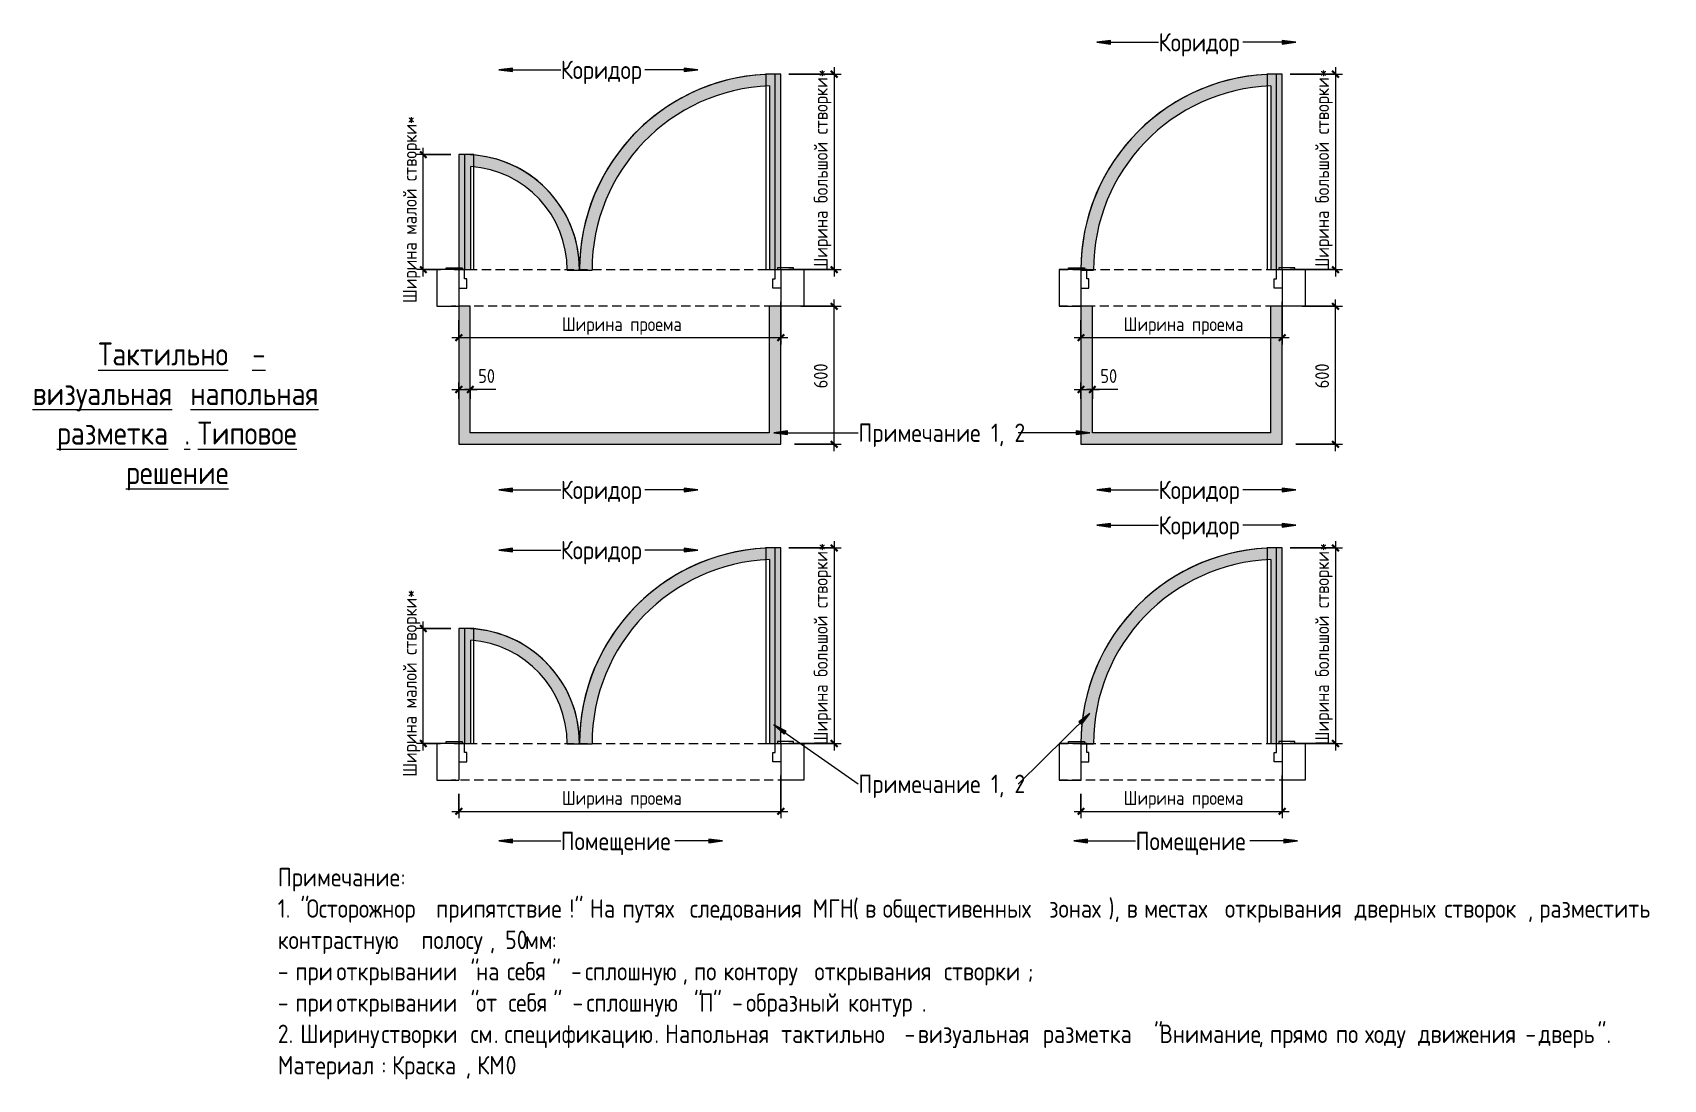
# Model space of a CAD drawing. Header units: millimetres. Extents: x -5368 to 196898, y -8553 to 29000.
# Drawn here: x 189807 to 196898, y 1056 to 5607 of the extents above; entities that cross this region are included whole.
import ezdxf

# ---------------------------------------------------------------- set-up
doc = ezdxf.new("R2010")
doc.units = ezdxf.units.MM
doc.linetypes.add('ADSK_Штрих_ш2 п1', pattern=[60, 40, -20])
for name, color, linetype, lineweight in [('A-ANNO-DIMS', 7, 'Continuous', 9), ('A-ANNO-DIMS-20', 7, 'Continuous', 9), ('A-DETL', 7, 'Continuous', 9), ('A-DETL-3', 7, 'ADSK_Штрих_ш2 п1', 9), ('G-ANNO-TEXT', 7, 'Continuous', 9)]:
    doc.layers.add(name, color=color, linetype=linetype, lineweight=lineweight)
doc.layers.add('A-DETL-GENF-9', color=7, linetype='Continuous', lineweight=9, true_color=0xf2dc97)
doc.styles.add('GOST Common_6', font='GOST_Common.ttf', dxfattribs={"width": 0.9, "height": 60})
doc.styles.add('GOST Common_7', font='GOST_Common.ttf', dxfattribs={"width": 0.9, "height": 80})
doc.styles.add('GOST Common_8', font='GOST_Common.ttf', dxfattribs={"width": 0.9, "height": 100})
doc.dimstyles.new('ADSK_Основной_3_0_окр_', dxfattribs={"dimscale": 304.8, "dimtxt": 60.3429, "dimasz": 0.092782, "dimexe": 0.098425, "dimexo": 0.19685, "dimgap": 0.032808, "dimtad": 1, "dimdec": 0, "dimrnd": 10, "dimdsep": 46, "dimtxsty": 'GOST Common_6', "dimblk1": 'OBLIQUE', "dimblk2": 'OBLIQUE', "dimsah": 1, "dimcen": 0.09, "dimdle": 0.098425, "dimazin": 0, "dimtfac": 1, "dimtdec": 4, "dimtix": 1, "dimtmove": 0, "dimatfit": 3, "dimfxl": 1, "dimtvp": 1, "dimtolj": 1, "dimtzin": 0, "dimlwd": 9, "dimlwe": 9, "dimarcsym": 2})
doc.dimstyles.new('ADSK_Основной_3_0_окр__1', dxfattribs={"dimscale": 304.8, "dimtxt": 60.3429, "dimasz": 0.092782, "dimexe": 0.098425, "dimexo": 0.19685, "dimgap": 0.032808, "dimtad": 1, "dimdec": 0, "dimrnd": 10, "dimdsep": 46, "dimtxsty": 'GOST Common_6', "dimblk1": 'OBLIQUE', "dimblk2": 'OBLIQUE', "dimsah": 1, "dimcen": 0.09, "dimdle": 0.098425, "dimazin": 0, "dimtfac": 1, "dimtdec": 4, "dimtix": 1, "dimtmove": 1, "dimatfit": 3, "dimfxl": 1, "dimtvp": 1, "dimtolj": 1, "dimtzin": 0, "dimlwd": 9, "dimlwe": 9, "dimarcsym": 2})

msp = doc.modelspace()

# ---------------------------------------------------------------- texts
at = {"layer": 'G-ANNO-TEXT', "attachment_point": 1}
for s, insert, char_height, width, style in [('Коридор', (194703, 5605.4), 80, 443.013, 'GOST Common_7'), ('Коридор', (192103, 5485.4), 80, 443.013, 'GOST Common_7'), ('\\LТактильно', (190092.7, 4259.9), 100, 744.607, 'GOST Common_8'), ('\\L - ', (190707.1, 4259.9), 100, 152.962, 'GOST Common_8'), ('\\Lвизуальная', (189807, 4087.9), 100, 793.671, 'GOST Common_8'), ('\\L\\fGOST Common|b0|i0|c204|p34|;\\W.9;\\L ', (190461.8, 4087.9), 100, 37.519, 'GOST Common_8'), ('\\Lнапольная', (190492.8, 4087.9), 100, 721.519, 'GOST Common_8'), ('\\L\\fGOST Common|b0|i0|c204|p34|;\\W.9;\\L ', (191088.1, 4087.9), 100, 37.519, 'GOST Common_8'), ('\\Lразметка', (189913, 3916), 100, 671.012, 'GOST Common_8'), ('\\LТиповое', (190524.9, 3916), 100, 555.569, 'GOST Common_8'), ('\\L\\fGOST Common|b0|i0|c204|p34|;\\W.9;\\L ', (190983.3, 3916), 100, 37.519, 'GOST Common_8'), ('Примечание', (193397.2, 3907.5), 80, 646.481, 'GOST Common_7'), (' 1, 2', (193930.6, 3907.5), 80, 196.253, 'GOST Common_7'), ('\\L. ', (190466.6, 3916), 100, 70.709, 'GOST Common_8'), ('\\Lрешение', (190213, 3744), 100, 568.557, 'GOST Common_8'), ('Коридор', (192103, 3659.1), 80, 443.013, 'GOST Common_7'), ('Коридор', (194703, 3659.1), 80, 443.013, 'GOST Common_7'), ('Коридор', (194703, 3505.1), 80, 443.013, 'GOST Common_7'), ('Коридор', (192103, 3397.1), 80, 443.013, 'GOST Common_7'), ('Примечание', (193397.2, 2380.8), 80, 646.481, 'GOST Common_7'), (' 1, 2', (193930.6, 2380.8), 80, 196.253, 'GOST Common_7'), ('Помещение', (192103, 2132.4), 80, 601.747, 'GOST Common_7'), ('Помещение', (194603, 2132.4), 80, 601.747, 'GOST Common_7'), ('Примечание', (190873.1, 1975.2), 80, 646.481, 'GOST Common_7'), ('\\fGOST Common|b0|i0|c204|p34|;\\W.9;:', (191406.5, 1975.2), 80, 25.975, 'GOST Common_7'), ('1. "', (190873.1, 1838.9), 80, 151.519, 'GOST Common_7'), ('!" ', (192141.1, 1838.9), 80, 108.228, 'GOST Common_7'), (' (', (193373.4, 1838.9), 80, 64.937, 'GOST Common_7'), ('), ', (194485.5, 1838.9), 80, 95.24, 'GOST Common_7'), ('Осторожнор', (190998.1, 1838.9), 80, 652.253, 'GOST Common_7'), ('\\fGOST Common|b0|i0|c204|p34|;\\W.9; ', (191536.3, 1838.9), 80, 30.304, 'GOST Common_7'), ('припятствие', (191561.3, 1838.9), 80, 702.759, 'GOST Common_7'), ('На', (192230.4, 1838.9), 80, 141.418, 'GOST Common_7'), ('\\fGOST Common|b0|i0|c204|p34|;\\W.9; ', (192347.1, 1838.9), 80, 30.304, 'GOST Common_7'), ('путях', (192372.1, 1838.9), 80, 324.683, 'GOST Common_7'), ('\\fGOST Common|b0|i0|c204|p34|;\\W.9; ', (192640, 1838.9), 80, 30.304, 'GOST Common_7'), ('следования', (192665, 1838.9), 80, 616.177, 'GOST Common_7'), ('\\fGOST Common|b0|i0|c204|p34|;\\W.9; ', (193173.4, 1838.9), 80, 30.304, 'GOST Common_7'), ('МГН', (193198.4, 1838.9), 80, 212.127, 'GOST Common_7'), ('\\fGOST Common|b0|i0|c204|p34|;\\W.9;в', (193427, 1838.9), 80, 62.051, 'GOST Common_7'), ('\\fGOST Common|b0|i0|c204|p34|;\\W.9; ', (193478.2, 1838.9), 80, 30.304, 'GOST Common_7'), ('общестивенных', (193503.2, 1838.9), 80, 847.063, 'GOST Common_7'), ('\\fGOST Common|b0|i0|c204|p34|;\\W.9; ', (194202.1, 1838.9), 80, 30.304, 'GOST Common_7'), ('зонах', (194227.1, 1838.9), 80, 313.139, 'GOST Common_7'), ('\\fGOST Common|b0|i0|c204|p34|;\\W.9;в', (194564.1, 1838.9), 80, 62.051, 'GOST Common_7'), ('\\fGOST Common|b0|i0|c204|p34|;\\W.9; ', (194615.3, 1838.9), 80, 30.304, 'GOST Common_7'), ('местах', (194640.3, 1838.9), 80, 395.392, 'GOST Common_7'), ('\\fGOST Common|b0|i0|c204|p34|;\\W.9; ', (194966.5, 1838.9), 80, 30.304, 'GOST Common_7'), ('открывания', (194991.5, 1838.9), 80, 652.253, 'GOST Common_7'), ('\\fGOST Common|b0|i0|c204|p34|;\\W.9; ', (195529.7, 1838.9), 80, 30.304, 'GOST Common_7'), ('дверных', (195554.7, 1838.9), 80, 443.013, 'GOST Common_7'), ('\\fGOST Common|b0|i0|c204|p34|;\\W.9; ', (195920.2, 1838.9), 80, 30.304, 'GOST Common_7'), ('створок', (195945.2, 1838.9), 80, 440.126, 'GOST Common_7'), ('разместить', (196358.3, 1838.9), 80, 653.696, 'GOST Common_7'), ('\\fGOST Common|b0|i0|c204|p34|;\\W.9; ', (196897.7, 1838.9), 80, 30.304, 'GOST Common_7'), ('\\fGOST Common|b0|i0|c204|p34|;\\W.9; ', (191472, 1702.6), 80, 30.304, 'GOST Common_7'), (', 50', (191794.7, 1702.6), 80, 184.709, 'GOST Common_7'), (', ', (196308.3, 1838.9), 80, 60.608, 'GOST Common_7'), ('контрастную', (190873.1, 1702.6), 80, 725.848, 'GOST Common_7'), ('полосу', (191497, 1702.6), 80, 360.759, 'GOST Common_7'), ('мм', (191947.1, 1702.6), 80, 141.418, 'GOST Common_7'), ('\\fGOST Common|b0|i0|c204|p34|;\\W.9;:', (192063.8, 1702.6), 80, 25.975, 'GOST Common_7'), ('\\fGOST Common|b0|i0|c204|p34|;\\W.9; ', (191102.9, 1566.4), 80, 30.304, 'GOST Common_7'), (' "', (191667.3, 1566.4), 80, 82.253, 'GOST Common_7'), ('\\fGOST Common|b0|i0|c204|p34|;\\W.9; ', (191844.7, 1566.4), 80, 30.304, 'GOST Common_7'), ('себя', (191869.7, 1566.4), 80, 236.658, 'GOST Common_7'), ('" - ', (192064.9, 1566.4), 80, 174.608, 'GOST Common_7'), ('\\fGOST Common|b0|i0|c204|p34|;\\W.9; ', (192785.3, 1566.4), 80, 30.304, 'GOST Common_7'), ('\\fGOST Common|b0|i0|c204|p34|;\\W.9; ', (193181.7, 1566.4), 80, 30.304, 'GOST Common_7'), ('\\fGOST Common|b0|i0|c204|p34|;\\W.9; ', (193744.9, 1566.4), 80, 30.304, 'GOST Common_7'), ('- ', (190873.1, 1566.4), 80, 92.354, 'GOST Common_7'), ('при', (190949.3, 1566.4), 80, 186.152, 'GOST Common_7'), ('открывании', (191127.9, 1566.4), 80, 653.696, 'GOST Common_7'), ('на', (191735.1, 1566.4), 80, 132.759, 'GOST Common_7'), ('сплошную', (192209, 1566.4), 80, 513.721, 'GOST Common_7'), (', ', (192632.9, 1566.4), 80, 60.608, 'GOST Common_7'), ('по', (192682.9, 1566.4), 80, 124.101, 'GOST Common_7'), ('контору', (192810.3, 1566.4), 80, 450.228, 'GOST Common_7'), ('открывания', (193206.8, 1566.4), 80, 652.253, 'GOST Common_7'), ('створки', (193769.9, 1566.4), 80, 440.126, 'GOST Common_7'), ('\\fGOST Common|b0|i0|c204|p34|;\\W.9;;', (194133.1, 1566.4), 80, 30.304, 'GOST Common_7'), ('\\fGOST Common|b0|i0|c204|p34|;\\W.9; ', (191102.9, 1430.1), 80, 30.304, 'GOST Common_7'), (' "', (191667.3, 1430.1), 80, 82.253, 'GOST Common_7'), ('\\fGOST Common|b0|i0|c204|p34|;\\W.9; ', (191850.6, 1430.1), 80, 30.304, 'GOST Common_7'), ('себя', (191875.6, 1430.1), 80, 236.658, 'GOST Common_7'), ('" - ', (192070.9, 1430.1), 80, 174.608, 'GOST Common_7'), (' "', (192638.8, 1430.1), 80, 82.253, 'GOST Common_7'), ('\\fGOST Common|b0|i0|c204|p34|;\\W.9;П', (192706.7, 1430.1), 80, 70.709, 'GOST Common_7'), ('" - ', (192765, 1430.1), 80, 174.608, 'GOST Common_7'), ('образный', (192909.1, 1430.1), 80, 507.949, 'GOST Common_7'), ('\\fGOST Common|b0|i0|c204|p34|;\\W.9; ', (193328.2, 1430.1), 80, 30.304, 'GOST Common_7'), ('- ', (190873.1, 1430.1), 80, 92.354, 'GOST Common_7'), ('при', (190949.3, 1430.1), 80, 186.152, 'GOST Common_7'), ('открывании', (191127.9, 1430.1), 80, 653.696, 'GOST Common_7'), ('от', (191735.1, 1430.1), 80, 139.975, 'GOST Common_7'), ('сплошную', (192215, 1430.1), 80, 513.721, 'GOST Common_7'), ('контур', (193353.2, 1430.1), 80, 388.177, 'GOST Common_7'), ('\\fGOST Common|b0|i0|c204|p34|;\\W.9;.', (193673.5, 1430.1), 80, 25.975, 'GOST Common_7'), ('2. ', (190873.1, 1293.9), 80, 118.329, 'GOST Common_7'), ('Ширину', (190970.8, 1293.9), 80, 396.835, 'GOST Common_7'), ('\\fGOST Common|b0|i0|c204|p34|;\\W.9; ', (191298.2, 1293.9), 80, 30.304, 'GOST Common_7'), ('\\fGOST Common|b0|i0|c204|p34|;\\W.9; ', (191686.3, 1293.9), 80, 30.304, 'GOST Common_7'), ('спецификацию', (191859, 1293.9), 80, 789.342, 'GOST Common_7'), ('Напольная', (192556.7, 1293.9), 80, 581.544, 'GOST Common_7'), ('\\fGOST Common|b0|i0|c204|p34|;\\W.9; ', (193036.5, 1293.9), 80, 30.304, 'GOST Common_7'), ('визуальная', (193655.6, 1293.9), 80, 629.164, 'GOST Common_7'), ('\\fGOST Common|b0|i0|c204|p34|;\\W.9; ', (194174.7, 1293.9), 80, 30.304, 'GOST Common_7'), ('разметка', (194199.7, 1293.9), 80, 532.481, 'GOST Common_7'), (' "', (194639.1, 1293.9), 80, 82.253, 'GOST Common_7'), ('Внимание', (194706.9, 1293.9), 80, 520.937, 'GOST Common_7'), ('\\fGOST Common|b0|i0|c204|p34|;\\W.9; ', (195448.7, 1293.9), 80, 30.304, 'GOST Common_7'), ('\\fGOST Common|b0|i0|c204|p34|;\\W.9; ', (195576.1, 1293.9), 80, 30.304, 'GOST Common_7'), ('\\fGOST Common|b0|i0|c204|p34|;\\W.9; ', (195805.9, 1293.9), 80, 30.304, 'GOST Common_7'), ('". ', (196610.7, 1293.9), 80, 108.228, 'GOST Common_7'), ('створки', (191323.2, 1293.9), 80, 440.126, 'GOST Common_7'), ('см', (191711.3, 1293.9), 80, 122.658, 'GOST Common_7'), ('. ', (191812.5, 1293.9), 80, 56.278, 'GOST Common_7'), ('. ', (192510.2, 1293.9), 80, 56.278, 'GOST Common_7'), ('тактильно', (193061.5, 1293.9), 80, 597.418, 'GOST Common_7'), (' - ', (193554.4, 1293.9), 80, 122.658, 'GOST Common_7'), (', ', (195136.8, 1293.9), 80, 60.608, 'GOST Common_7'), ('прямо', (195186.8, 1293.9), 80, 317.468, 'GOST Common_7'), ('по', (195473.7, 1293.9), 80, 124.101, 'GOST Common_7'), ('ходу', (195601.1, 1293.9), 80, 248.202, 'GOST Common_7'), ('движения', (195830.9, 1293.9), 80, 512.278, 'GOST Common_7'), (' - ', (196253.6, 1293.9), 80, 122.658, 'GOST Common_7'), ('дверь', (196354.8, 1293.9), 80, 310.253, 'GOST Common_7'), ('Материал', (190873.1, 1157.6), 80, 545.468, 'GOST Common_7'), ('Краска', (191369.6, 1157.6), 80, 388.177, 'GOST Common_7'), ('КМ', (191739.9, 1157.6), 80, 150.076, 'GOST Common_7'), ('\\fGOST Common|b0|i0|c204|p34|;\\W.9;0', (191863.7, 1157.6), 80, 62.051, 'GOST Common_7'), (': ', (191323.2, 1157.6), 80, 56.278, 'GOST Common_7'), (', ', (191689.9, 1157.6), 80, 60.608, 'GOST Common_7')]:
    msp.add_mtext(s, dxfattribs=dict(at, insert=insert, char_height=char_height, width=width, style=style))

# ---------------------------------------------------------------- blocks, each defined once
blk = doc.blocks.new('DIMBLOCK54-_Тактильно визуальная напольная разметка')
at = {"layer": 'A-ANNO-DIMS-20'}
for p, q in [((191505.6, 4546.6), (191505.6, 5106.6)), ((191625.1, 5076.6), (191475.6, 5076.6)), ((191505.6, 5076.6), (191625.1, 5076.6)), ((191580.2, 4576.6), (191475.6, 4576.6)), ((191505.6, 4576.6), (191580.2, 4576.6))]:
    blk.add_line(p, q, dxfattribs=at)
at = {"layer": 'A-ANNO-DIMS-20', "lineweight": 30}
for p, q in [((191505.6, 5076.6), (191491.5, 5090.7)), ((191505.6, 5076.6), (191519.8, 5062.4)), ((191505.6, 4576.6), (191491.5, 4590.7)), ((191505.6, 4576.6), (191519.8, 4562.4))]:
    blk.add_line(p, q, dxfattribs=at)
at = {"layer": 'A-ANNO-DIMS-20', "color": 0, "insert": (191417.2, 4431.8), "char_height": 60, "width": 947.486, "attachment_point": 1, "rotation": 90, "line_spacing_factor": 1.022761, "style": 'GOST Common_6'}
blk.add_mtext('Ширина малой створки*', dxfattribs=at)
blk = doc.blocks.new('_Oblique')
at = {"color": 0, "linetype": 'ByBlock', "lineweight": -2}
blk.add_line((-0.5, -0.5), (0.5, 0.5), dxfattribs=at)
blk = doc.blocks.new('DIMBLOCK55-_Тактильно визуальная напольная разметка')
at = {"layer": 'A-ANNO-DIMS-20'}
for p, q in [((193095.1, 5426.6), (193322.2, 5426.6)), ((193292.2, 5426.6), (193095.1, 5426.6)), ((193292.2, 5456.6), (193292.2, 4546.6)), ((193095.1, 4576.6), (193322.2, 4576.6)), ((193292.2, 4576.6), (193095.1, 4576.6))]:
    blk.add_line(p, q, dxfattribs=at)
at = {"layer": 'A-ANNO-DIMS-20', "lineweight": 30}
for p, q in [((193292.2, 5426.6), (193278.1, 5440.7)), ((193292.2, 5426.6), (193306.4, 5412.5)), ((193292.2, 4576.6), (193278.1, 4590.7)), ((193292.2, 4576.6), (193306.4, 4562.4))]:
    blk.add_line(p, q, dxfattribs=at)
at = {"layer": 'A-ANNO-DIMS-20', "color": 0, "insert": (193203.8, 4569), "char_height": 60, "width": 1038.307, "attachment_point": 1, "rotation": 90, "line_spacing_factor": 1.022761, "style": 'GOST Common_6'}
blk.add_mtext('Ширина большой створки*', dxfattribs=at)
blk = doc.blocks.new('DIMBLOCK56-_Тактильно визуальная напольная разметка')
at = {"layer": 'A-ANNO-DIMS-20'}
for p, q in [((193060.1, 4436.6), (193060.1, 4251.1)), ((193060.1, 4281.1), (193060.1, 4436.6)), ((191660.1, 4357.5), (191660.1, 4251.1)), ((191660.1, 4281.1), (191660.1, 4357.5)), ((191630.1, 4281.1), (193090.1, 4281.1))]:
    blk.add_line(p, q, dxfattribs=at)
at = {"layer": 'A-ANNO-DIMS-20', "lineweight": 30}
for p, q in [((191660.1, 4281.1), (191646, 4267)), ((191660.1, 4281.1), (191674.2, 4295.3)), ((193060.1, 4281.1), (193046, 4267)), ((193060.1, 4281.1), (193074.2, 4295.3))]:
    blk.add_line(p, q, dxfattribs=at)
at = {"layer": 'A-ANNO-DIMS-20', "color": 0, "insert": (192108.5, 4369.5), "char_height": 60, "width": 603.838, "attachment_point": 1, "line_spacing_factor": 1.022761, "style": 'GOST Common_6'}
blk.add_mtext('Ширина проема', dxfattribs=at)
blk = doc.blocks.new('DIMBLOCK57-_Тактильно визуальная напольная разметка')
at = {"layer": 'A-ANNO-DIMS-20'}
for p, q in [((191630.1, 4055.7), (191740.1, 4055.7)), ((191660.1, 4015.6), (191660.1, 4085.7)), ((191660.1, 4055.7), (191660.1, 4015.6)), ((191734.7, 4055.7), (191685.1, 4055.7)), ((191710.1, 4015.6), (191710.1, 4085.7)), ((191710.1, 4055.7), (191710.1, 4015.6)), ((191820.4, 4055.7), (191734.7, 4055.7))]:
    blk.add_line(p, q, dxfattribs=at)
at = {"layer": 'A-ANNO-DIMS-20', "lineweight": 30}
for p, q in [((191660.1, 4055.7), (191646, 4041.5)), ((191660.1, 4055.7), (191674.2, 4069.8)), ((191710.1, 4055.7), (191696, 4041.5)), ((191710.1, 4055.7), (191724.2, 4069.8))]:
    blk.add_line(p, q, dxfattribs=at)
at = {"layer": 'A-ANNO-DIMS-20', "color": 0, "insert": (191744.7, 4144.1), "char_height": 60, "width": 90.821, "attachment_point": 1, "line_spacing_factor": 1.022761, "style": 'GOST Common_6'}
blk.add_mtext('50', dxfattribs=at)
blk = doc.blocks.new('DIMBLOCK58-_Тактильно визуальная напольная разметка')
at = {"layer": 'A-ANNO-DIMS-20'}
for p, q in [((193147.1, 4417.5), (193322.2, 4417.5)), ((193292.2, 4417.5), (193147.1, 4417.5)), ((193292.2, 3787.5), (193292.2, 4447.5)), ((193120.1, 3817.5), (193322.2, 3817.5)), ((193292.2, 3817.5), (193120.1, 3817.5))]:
    blk.add_line(p, q, dxfattribs=at)
at = {"layer": 'A-ANNO-DIMS-20', "lineweight": 30}
for p, q in [((193292.2, 4417.5), (193278.1, 4431.6)), ((193292.2, 4417.5), (193306.4, 4403.3)), ((193292.2, 3817.5), (193278.1, 3831.6)), ((193292.2, 3817.5), (193306.4, 3803.3))]:
    blk.add_line(p, q, dxfattribs=at)
at = {"layer": 'A-ANNO-DIMS-20', "color": 0, "insert": (193203.8, 4060.7), "char_height": 60, "width": 136.232, "attachment_point": 1, "rotation": 90, "line_spacing_factor": 1.022761, "style": 'GOST Common_6'}
blk.add_mtext('600', dxfattribs=at)
blk = doc.blocks.new('DIMBLOCK59-_Тактильно визуальная напольная разметка')
at = {"layer": 'A-ANNO-DIMS-20'}
for p, q in [((195275.1, 5426.6), (195502.2, 5426.6)), ((195472.2, 5426.6), (195275.1, 5426.6)), ((195472.2, 5456.6), (195472.2, 4546.6)), ((195275.1, 4576.6), (195502.2, 4576.6)), ((195472.2, 4576.6), (195275.1, 4576.6))]:
    blk.add_line(p, q, dxfattribs=at)
at = {"layer": 'A-ANNO-DIMS-20', "lineweight": 30}
for p, q in [((195472.2, 5426.6), (195458.1, 5440.7)), ((195472.2, 5426.6), (195486.4, 5412.5)), ((195472.2, 4576.6), (195458.1, 4590.7)), ((195472.2, 4576.6), (195486.4, 4562.4))]:
    blk.add_line(p, q, dxfattribs=at)
at = {"layer": 'A-ANNO-DIMS-20', "color": 0, "insert": (195383.8, 4569), "char_height": 60, "width": 1038.307, "attachment_point": 1, "rotation": 90, "line_spacing_factor": 1.022761, "style": 'GOST Common_6'}
blk.add_mtext('Ширина большой створки*', dxfattribs=at)
blk = doc.blocks.new('DIMBLOCK60-_Тактильно визуальная напольная разметка')
at = {"layer": 'A-ANNO-DIMS-20'}
for p, q in [((195240.1, 4436.6), (195240.1, 4251.1)), ((195240.1, 4281.1), (195240.1, 4436.6)), ((194365.1, 4357.5), (194365.1, 4251.1)), ((194365.1, 4281.1), (194365.1, 4357.5)), ((194335.1, 4281.1), (195270.1, 4281.1))]:
    blk.add_line(p, q, dxfattribs=at)
at = {"layer": 'A-ANNO-DIMS-20', "lineweight": 30}
for p, q in [((194365.1, 4281.1), (194351, 4267)), ((194365.1, 4281.1), (194379.2, 4295.3)), ((195240.1, 4281.1), (195226, 4267)), ((195240.1, 4281.1), (195254.2, 4295.3))]:
    blk.add_line(p, q, dxfattribs=at)
at = {"layer": 'A-ANNO-DIMS-20', "color": 0, "insert": (194551, 4369.5), "char_height": 60, "width": 603.838, "attachment_point": 1, "line_spacing_factor": 1.022761, "style": 'GOST Common_6'}
blk.add_mtext('Ширина проема', dxfattribs=at)
blk = doc.blocks.new('DIMBLOCK61-_Тактильно визуальная напольная разметка')
at = {"layer": 'A-ANNO-DIMS-20'}
for p, q in [((194335.1, 4055.7), (194445.1, 4055.7)), ((194365.1, 4015.6), (194365.1, 4085.7)), ((194365.1, 4055.7), (194365.1, 4015.6)), ((194439.7, 4055.7), (194390.1, 4055.7)), ((194415.1, 4015.6), (194415.1, 4085.7)), ((194415.1, 4055.7), (194415.1, 4015.6)), ((194525.4, 4055.7), (194439.7, 4055.7))]:
    blk.add_line(p, q, dxfattribs=at)
at = {"layer": 'A-ANNO-DIMS-20', "lineweight": 30}
for p, q in [((194365.1, 4055.7), (194351, 4041.5)), ((194365.1, 4055.7), (194379.2, 4069.8)), ((194415.1, 4055.7), (194401, 4041.5)), ((194415.1, 4055.7), (194429.2, 4069.8))]:
    blk.add_line(p, q, dxfattribs=at)
at = {"layer": 'A-ANNO-DIMS-20', "color": 0, "insert": (194449.7, 4144.1), "char_height": 60, "width": 90.821, "attachment_point": 1, "line_spacing_factor": 1.022761, "style": 'GOST Common_6'}
blk.add_mtext('50', dxfattribs=at)
blk = doc.blocks.new('DIMBLOCK62-_Тактильно визуальная напольная разметка')
at = {"layer": 'A-ANNO-DIMS-20'}
for p, q in [((195327.1, 4417.5), (195502.2, 4417.5)), ((195472.2, 4417.5), (195327.1, 4417.5)), ((195472.2, 3787.5), (195472.2, 4447.5)), ((195300.1, 3817.5), (195502.2, 3817.5)), ((195472.2, 3817.5), (195300.1, 3817.5))]:
    blk.add_line(p, q, dxfattribs=at)
at = {"layer": 'A-ANNO-DIMS-20', "lineweight": 30}
for p, q in [((195472.2, 4417.5), (195458.1, 4431.6)), ((195472.2, 4417.5), (195486.4, 4403.3)), ((195472.2, 3817.5), (195458.1, 3831.6)), ((195472.2, 3817.5), (195486.4, 3803.3))]:
    blk.add_line(p, q, dxfattribs=at)
at = {"layer": 'A-ANNO-DIMS-20', "color": 0, "insert": (195383.8, 4060.7), "char_height": 60, "width": 136.232, "attachment_point": 1, "rotation": 90, "line_spacing_factor": 1.022761, "style": 'GOST Common_6'}
blk.add_mtext('600', dxfattribs=at)
blk = doc.blocks.new('DIMBLOCK63-_Тактильно визуальная напольная разметка')
at = {"layer": 'A-ANNO-DIMS-20'}
for p, q in [((191625.1, 3016.6), (191475.6, 3016.6)), ((191505.6, 2486.6), (191505.6, 3046.6)), ((191505.6, 3016.6), (191625.1, 3016.6)), ((191580.2, 2516.6), (191475.6, 2516.6)), ((191505.6, 2516.6), (191580.2, 2516.6))]:
    blk.add_line(p, q, dxfattribs=at)
at = {"layer": 'A-ANNO-DIMS-20', "lineweight": 30}
for p, q in [((191505.6, 3016.6), (191491.5, 3030.7)), ((191505.6, 3016.6), (191519.8, 3002.4)), ((191505.6, 2516.6), (191491.5, 2530.7)), ((191505.6, 2516.6), (191519.8, 2502.4))]:
    blk.add_line(p, q, dxfattribs=at)
at = {"layer": 'A-ANNO-DIMS-20', "color": 0, "insert": (191417.2, 2371.8), "char_height": 60, "width": 947.486, "attachment_point": 1, "rotation": 90, "line_spacing_factor": 1.022761, "style": 'GOST Common_6'}
blk.add_mtext('Ширина малой створки*', dxfattribs=at)
blk = doc.blocks.new('DIMBLOCK64-_Тактильно визуальная напольная разметка')
at = {"layer": 'A-ANNO-DIMS-20'}
for p, q in [((193095.1, 3366.6), (193322.2, 3366.6)), ((193292.2, 3366.6), (193095.1, 3366.6)), ((193292.2, 3396.6), (193292.2, 2486.6)), ((193095.1, 2516.6), (193322.2, 2516.6)), ((193292.2, 2516.6), (193095.1, 2516.6))]:
    blk.add_line(p, q, dxfattribs=at)
at = {"layer": 'A-ANNO-DIMS-20', "lineweight": 30}
for p, q in [((193292.2, 3366.6), (193278.1, 3380.7)), ((193292.2, 3366.6), (193306.4, 3352.5)), ((193292.2, 2516.6), (193278.1, 2530.7)), ((193292.2, 2516.6), (193306.4, 2502.4))]:
    blk.add_line(p, q, dxfattribs=at)
at = {"layer": 'A-ANNO-DIMS-20', "color": 0, "insert": (193203.8, 2509), "char_height": 60, "width": 1038.307, "attachment_point": 1, "rotation": 90, "line_spacing_factor": 1.022761, "style": 'GOST Common_6'}
blk.add_mtext('Ширина большой створки*', dxfattribs=at)
blk = doc.blocks.new('DIMBLOCK65-_Тактильно визуальная напольная разметка')
at = {"layer": 'A-ANNO-DIMS-20'}
for p, q in [((193060.1, 2376.6), (193060.1, 2191.1)), ((193060.1, 2221.1), (193060.1, 2376.6)), ((191660.1, 2297.5), (191660.1, 2191.1)), ((191660.1, 2221.1), (191660.1, 2297.5)), ((191630.1, 2221.1), (193090.1, 2221.1))]:
    blk.add_line(p, q, dxfattribs=at)
at = {"layer": 'A-ANNO-DIMS-20', "lineweight": 30}
for p, q in [((191660.1, 2221.1), (191646, 2207)), ((191660.1, 2221.1), (191674.2, 2235.3)), ((193060.1, 2221.1), (193046, 2207)), ((193060.1, 2221.1), (193074.2, 2235.3))]:
    blk.add_line(p, q, dxfattribs=at)
at = {"layer": 'A-ANNO-DIMS-20', "color": 0, "insert": (192108.5, 2309.5), "char_height": 60, "width": 603.838, "attachment_point": 1, "line_spacing_factor": 1.022761, "style": 'GOST Common_6'}
blk.add_mtext('Ширина проема', dxfattribs=at)
blk = doc.blocks.new('DIMBLOCK66-_Тактильно визуальная напольная разметка')
at = {"layer": 'A-ANNO-DIMS-20'}
for p, q in [((195275.1, 3366.6), (195502.2, 3366.6)), ((195472.2, 3366.6), (195275.1, 3366.6)), ((195472.2, 3396.6), (195472.2, 2486.6)), ((195275.1, 2516.6), (195502.2, 2516.6)), ((195472.2, 2516.6), (195275.1, 2516.6))]:
    blk.add_line(p, q, dxfattribs=at)
at = {"layer": 'A-ANNO-DIMS-20', "lineweight": 30}
for p, q in [((195472.2, 3366.6), (195458.1, 3380.7)), ((195472.2, 3366.6), (195486.4, 3352.5)), ((195472.2, 2516.6), (195458.1, 2530.7)), ((195472.2, 2516.6), (195486.4, 2502.4))]:
    blk.add_line(p, q, dxfattribs=at)
at = {"layer": 'A-ANNO-DIMS-20', "color": 0, "insert": (195383.8, 2509), "char_height": 60, "width": 1038.307, "attachment_point": 1, "rotation": 90, "line_spacing_factor": 1.022761, "style": 'GOST Common_6'}
blk.add_mtext('Ширина большой створки*', dxfattribs=at)
blk = doc.blocks.new('DIMBLOCK67-_Тактильно визуальная напольная разметка')
at = {"layer": 'A-ANNO-DIMS-20'}
for p, q in [((195240.1, 2376.6), (195240.1, 2191.1)), ((195240.1, 2221.1), (195240.1, 2376.6)), ((194365.1, 2297.5), (194365.1, 2191.1)), ((194365.1, 2221.1), (194365.1, 2297.5)), ((194335.1, 2221.1), (195270.1, 2221.1))]:
    blk.add_line(p, q, dxfattribs=at)
at = {"layer": 'A-ANNO-DIMS-20', "lineweight": 30}
for p, q in [((194365.1, 2221.1), (194351, 2207)), ((194365.1, 2221.1), (194379.2, 2235.3)), ((195240.1, 2221.1), (195226, 2207)), ((195240.1, 2221.1), (195254.2, 2235.3))]:
    blk.add_line(p, q, dxfattribs=at)
at = {"layer": 'A-ANNO-DIMS-20', "color": 0, "insert": (194551, 2309.5), "char_height": 60, "width": 603.838, "attachment_point": 1, "line_spacing_factor": 1.022761, "style": 'GOST Common_6'}
blk.add_mtext('Ширина проема', dxfattribs=at)

# ---------------------------------------------------------------- dimensions: what is measured, and where the dimension line sits
at = {"layer": 'A-ANNO-DIMS'}
for base, p1, p2, text, override, picture, middle in [((193292.2, 4576.6), (193035.1, 5426.6), (193035.1, 4576.6), 'Ширина большой створки*', {"dimpost": '<>', "dimfxl": 850.009113}, 'DIMBLOCK55-_Тактильно визуальная напольная разметка', (193243.2, 5001.6)), ((195472.2, 4576.6), (195215.1, 5426.6), (195215.1, 4576.6), 'Ширина большой створки*', {"dimpost": '<>', "dimfxl": 850.009113}, 'DIMBLOCK59-_Тактильно визуальная напольная разметка', (195423.2, 5001.6)), ((191505.6, 5076.6), (191640.2, 4576.6), (191685.1, 5076.6), 'Ширина малой створки*', {"dimpost": '<>', "dimfxl": 502.008293}, 'DIMBLOCK54-_Тактильно визуальная напольная разметка', (191456.6, 4826.6)), ((193292.2, 2516.6), (193035.1, 3366.6), (193035.1, 2516.6), 'Ширина большой створки*', {"dimpost": '<>', "dimfxl": 850.009113}, 'DIMBLOCK64-_Тактильно визуальная напольная разметка', (193243.2, 2941.6)), ((195472.2, 2516.6), (195215.1, 3366.6), (195215.1, 2516.6), 'Ширина большой створки*', {"dimpost": '<>', "dimfxl": 850.009113}, 'DIMBLOCK66-_Тактильно визуальная напольная разметка', (195423.2, 2941.6)), ((191505.6, 3016.6), (191640.2, 2516.6), (191685.1, 3016.6), 'Ширина малой створки*', {"dimpost": '<>', "dimfxl": 502.008293}, 'DIMBLOCK63-_Тактильно визуальная напольная разметка', (191456.6, 2766.6))]:
    dim = msp.add_linear_dim(base=base, p1=p1, p2=p2, angle=90, text=text, dimstyle='ADSK_Основной_3_0_окр_', override=override, dxfattribs=at)
    dim.commit()
    dim.dimension.update_dxf_attribs({"geometry": picture, "text_midpoint": middle})
for base, p1, p2, override, picture, middle in [((193060.1, 4281.1), (191660.1, 4417.5), (193060.1, 4496.6), {"dimpost": '<>', "dimfxl": 1402.232988}, 'DIMBLOCK56-_Тактильно визуальная напольная разметка', (192360.1, 4330.1)), ((195240.1, 4281.1), (194365.1, 4417.5), (195240.1, 4496.6), {"dimpost": '<>', "dimfxl": 878.568354}, 'DIMBLOCK60-_Тактильно визуальная напольная разметка', (194802.6, 4330.1)), ((193060.1, 2221.1), (191660.1, 2357.5), (193060.1, 2436.6), {"dimpost": '<>', "dimfxl": 1402.232988}, 'DIMBLOCK65-_Тактильно визуальная напольная разметка', (192360.1, 2270.1)), ((195240.1, 2221.1), (194365.1, 2357.5), (195240.1, 2436.6), {"dimpost": '<>', "dimfxl": 878.568354}, 'DIMBLOCK67-_Тактильно визуальная напольная разметка', (194802.6, 2270.1))]:
    dim = msp.add_linear_dim(base=base, p1=p1, p2=p2, text='Ширина проема', dimstyle='ADSK_Основной_3_0_окр_', override=override, dxfattribs=at)
    dim.commit()
    dim.dimension.update_dxf_attribs({"geometry": picture, "text_midpoint": middle})
for base, p1, p2, picture, middle in [((193292.2, 4417.5), (193060.1, 3817.5), (193087.1, 4417.5), 'DIMBLOCK58-_Тактильно визуальная напольная разметка', (193252.2, 4117.5)), ((195472.2, 4417.5), (195240.1, 3817.5), (195267.1, 4417.5), 'DIMBLOCK62-_Тактильно визуальная напольная разметка', (195432.2, 4117.5))]:
    dim = msp.add_linear_dim(base=base, p1=p1, p2=p2, angle=90, dimstyle='ADSK_Основной_3_0_окр_', override={"dimpost": '<>', "dimfxl": 600.60729}, dxfattribs=at)
    dim.commit()
    dim.dimension.update_dxf_attribs({"geometry": picture, "text_midpoint": middle})
for base, p1, p2, picture, middle in [((191710.1, 4055.7), (191660.1, 4075.6), (191710.1, 4075.6), 'DIMBLOCK57-_Тактильно визуальная напольная разметка', (191790.1, 4104.1)), ((194415.1, 4055.7), (194365.1, 4075.6), (194415.1, 4075.6), 'DIMBLOCK61-_Тактильно визуальная напольная разметка', (194495.1, 4104.1))]:
    dim = msp.add_linear_dim(base=base, p1=p1, p2=p2, dimstyle='ADSK_Основной_3_0_окр__1', override={"dimpost": '<>', "dimfxl": 50}, dxfattribs=at)
    dim.commit()
    dim.dimension.update_dxf_attribs({"geometry": picture, "text_midpoint": middle, "dimtype": 160})

# ---------------------------------------------------------------- hatches: boundary and pattern name
at = {"layer": 'A-DETL-GENF-9'}
for points in [[(192239.6, 4575.1), (192241, 4622.4), (192245.2, 4669.4), (192252.1, 4716.2), (192261.8, 4762.4), (192274.2, 4808), (192289.2, 4852.8), (192306.9, 4896.6), (192327.1, 4939.3), (192349.8, 4980.8), (192375, 5020.8), (192402.4, 5059.3), (192432, 5096), (192463.8, 5131), (192497.6, 5164.1), (192533.2, 5195.1), (192570.6, 5223.9), (192609.7, 5250.5), (192650.3, 5274.8), (192692.2, 5296.6), (192735.3, 5315.9), (192779.5, 5332.6), (192824.6, 5346.7), (192870.4, 5358.1), (192916.9, 5366.8), (192963.7, 5372.7), (193010.9, 5375.8), (193010.9, 4576.6), (193060.1, 4576.6), (193060.1, 5426.6), (193035.1, 5426.6), (192985.2, 5425.1), (192935.7, 5420.8), (192886.4, 5413.5), (192837.7, 5403.3), (192789.6, 5390.4), (192742.3, 5374.6), (192696.1, 5356.1), (192651, 5334.9), (192607.3, 5311.1), (192565, 5284.8), (192524.3, 5256), (192485.4, 5224.9), (192448.4, 5191.6), (192413.4, 5156.2), (192380.5, 5118.8), (192349.8, 5079.5), (192321.6, 5038.5), (192295.7, 4995.9), (192272.4, 4951.9), (192251.8, 4906.6), (192233.8, 4860.1), (192218.6, 4812.7), (192206.1, 4764.5), (192196.5, 4715.6), (192189.9, 4666.3), (192186, 4616.6), (192183.5, 4616.6), (192179.1, 4653.7), (192172, 4690.2), (192162.2, 4726.1), (192149.8, 4761.2), (192134.7, 4795.3), (192117.2, 4828.2), (192097.2, 4859.7), (192074.6, 4890), (192050.6, 4917.7), (192024.2, 4944), (191995.9, 4968.2), (191965.9, 4990.3), (191934.3, 5010.1), (191901.3, 5027.4), (191867.2, 5042.3), (191832, 5054.5), (191796, 5064.1), (191759.4, 5071), (191722.4, 5075.2), (191685.1, 5076.6), (191660.1, 5076.6), (191660.1, 4576.6), (191711.9, 4576.6), (191711.9, 5025.3), (191749.4, 5021), (191786.2, 5013.8), (191822.3, 5003.4), (191857.5, 4990.1), (191891.4, 4973.9), (191923.9, 4954.9), (191954.7, 4933.3), (191983.5, 4909.2), (192010.3, 4882.8), (192034.8, 4854.2), (192056.8, 4823.7), (192076.2, 4791.5), (192092.8, 4757.8), (192106.6, 4722.8), (192117.4, 4686.8), (192125.2, 4650), (192129.9, 4612.8), (192131.4, 4575.1)], [(194365.1, 4575.1), (194419.6, 4575.1), (194421, 4622.4), (194425.2, 4669.4), (194432.1, 4716.2), (194441.8, 4762.4), (194454.2, 4808), (194469.2, 4852.8), (194486.9, 4896.6), (194507.1, 4939.3), (194529.8, 4980.8), (194555, 5020.8), (194582.4, 5059.3), (194612, 5096), (194643.8, 5131), (194677.6, 5164.1), (194713.2, 5195.1), (194750.6, 5223.9), (194789.7, 5250.5), (194830.3, 5274.8), (194872.2, 5296.6), (194915.3, 5315.9), (194959.5, 5332.6), (195004.6, 5346.7), (195050.4, 5358.1), (195096.9, 5366.8), (195143.7, 5372.7), (195190.9, 5375.8), (195190.9, 4576.6), (195240.1, 4576.6), (195240.1, 5426.6), (195215.1, 5426.6), (195163.6, 5425), (195112.5, 5420.4), (195061.7, 5412.6), (195011.5, 5401.8), (194962, 5388), (194913.4, 5371.2), (194865.9, 5351.5), (194819.7, 5329), (194774.9, 5303.7), (194731.8, 5275.8), (194690.4, 5245.3), (194650.9, 5212.4), (194613.5, 5177.1), (194578.3, 5139.7), (194545.5, 5100.1), (194515.1, 5058.7), (194487.2, 5015.5), (194462, 4970.7), (194439.6, 4924.5), (194419.9, 4877), (194403.2, 4828.3), (194389.5, 4778.8), (194378.8, 4728.5), (194371.1, 4677.7), (194366.6, 4626.6)], [(193060.1, 3817.5), (193060.1, 4417.5), (193010.1, 4417.5), (193010.1, 3867.5), (191710.1, 3867.5), (191710.1, 4417.5), (191660.1, 4417.5), (191660.1, 3817.5), (192074.6, 3817.5)], [(194892.9, 3817.5), (195240.1, 3817.5), (195240.1, 4417.5), (195190.1, 4417.5), (195190.1, 3867.5), (194415.1, 3867.5), (194415.1, 4417.5), (194365.1, 4417.5), (194365.1, 3817.5)], [(192239.6, 2515.1), (192241, 2562.4), (192245.2, 2609.4), (192252.1, 2656.2), (192261.8, 2702.4), (192274.2, 2748), (192289.2, 2792.8), (192306.9, 2836.6), (192327.1, 2879.3), (192349.8, 2920.8), (192375, 2960.8), (192402.4, 2999.3), (192432, 3036), (192463.8, 3071), (192497.6, 3104.1), (192533.2, 3135.1), (192570.6, 3163.9), (192609.7, 3190.5), (192650.3, 3214.8), (192692.2, 3236.6), (192735.3, 3255.9), (192779.5, 3272.6), (192824.6, 3286.7), (192870.4, 3298.1), (192916.9, 3306.8), (192963.7, 3312.7), (193010.9, 3315.8), (193010.9, 2516.6), (193060.1, 2516.6), (193060.1, 3366.6), (193035.1, 3366.6), (192985.2, 3365.1), (192935.7, 3360.8), (192886.4, 3353.5), (192837.7, 3343.3), (192789.6, 3330.4), (192742.3, 3314.6), (192696.1, 3296.1), (192651, 3274.9), (192607.3, 3251.1), (192565, 3224.8), (192524.3, 3196), (192485.4, 3164.9), (192448.4, 3131.6), (192413.4, 3096.2), (192380.5, 3058.8), (192349.8, 3019.5), (192321.6, 2978.5), (192295.7, 2935.9), (192272.4, 2891.9), (192251.8, 2846.6), (192233.8, 2800.1), (192218.6, 2752.7), (192206.1, 2704.5), (192196.1, 2652.1), (192189.9, 2606.3), (192186, 2556.6), (192183.5, 2556.6), (192179.1, 2593.7), (192172, 2630.2), (192162.2, 2666.1), (192149.8, 2701.2), (192134.7, 2735.3), (192117.2, 2768.2), (192097.2, 2799.7), (192074.6, 2830), (192050.6, 2857.7), (192024.2, 2884), (191995.9, 2908.2), (191965.9, 2930.3), (191934.3, 2950.1), (191901.3, 2967.4), (191867.2, 2982.3), (191832, 2994.5), (191796, 3004.1), (191759.4, 3011), (191722.4, 3015.2), (191685.1, 3016.6), (191660.1, 3016.6), (191660.1, 2516.6), (191711.9, 2516.6), (191711.9, 2965.3), (191749.4, 2961), (191786.2, 2953.8), (191822.3, 2943.4), (191857.5, 2930.1), (191891.4, 2913.9), (191923.9, 2894.9), (191954.7, 2873.3), (191983.5, 2849.2), (192010.3, 2822.8), (192034.8, 2794.2), (192056.8, 2763.7), (192076.2, 2731.5), (192092.8, 2697.8), (192106.6, 2662.8), (192117.4, 2626.8), (192125.2, 2590), (192129.9, 2552.8), (192131.4, 2515.1)], [(194365.1, 2515.1), (194419.6, 2515.1), (194421, 2562.4), (194425.2, 2609.4), (194432.1, 2656.2), (194441.8, 2702.4), (194454.2, 2748), (194469.2, 2792.8), (194486.9, 2836.6), (194507.1, 2879.3), (194529.8, 2920.8), (194555, 2960.8), (194582.4, 2999.3), (194612, 3036), (194643.8, 3071), (194677.6, 3104.1), (194713.2, 3135.1), (194750.6, 3163.9), (194789.7, 3190.5), (194830.3, 3214.8), (194872.2, 3236.6), (194915.3, 3255.9), (194959.5, 3272.6), (195004.6, 3286.7), (195050.4, 3298.1), (195096.9, 3306.8), (195143.7, 3312.7), (195190.9, 3315.8), (195190.9, 2516.6), (195240.1, 2516.6), (195240.1, 3366.6), (195215.1, 3366.6), (195163.6, 3365), (195112.5, 3360.4), (195061.7, 3352.6), (195011.5, 3341.8), (194962, 3328), (194913.4, 3311.2), (194865.9, 3291.5), (194819.7, 3269), (194774.9, 3243.7), (194731.8, 3215.8), (194690.4, 3185.3), (194650.9, 3152.4), (194613.5, 3117.1), (194578.3, 3079.7), (194545.5, 3040.1), (194515.1, 2998.7), (194487.2, 2955.5), (194462, 2910.7), (194439.6, 2864.5), (194419.9, 2817), (194403.2, 2768.3), (194389.5, 2718.8), (194378.8, 2668.5), (194371.1, 2617.7), (194366.6, 2566.6)]]:
    msp.add_hatch(color=256, dxfattribs=at).paths.add_polyline_path(points)
at = {"layer": 'G-ANNO-TEXT'}
for points in [[(194434, 5565.4), (194494, 5557.5), (194494, 5573.3)], [(195299.5, 5565.4), (195239.5, 5573.3), (195239.5, 5557.5)], [(191834, 5445.4), (191894, 5437.5), (191894, 5453.3)], [(192699.5, 5445.4), (192639.5, 5453.3), (192639.5, 5437.5)], [(193029.7, 3867.5), (193089.7, 3859.6), (193089.7, 3875.4)], [(194404, 3867.5), (194344, 3875.4), (194344, 3859.6)], [(191834, 3619.1), (191894, 3611.2), (191894, 3627)], [(192699.5, 3619.1), (192639.5, 3627), (192639.5, 3611.2)], [(194434, 3619.1), (194494, 3611.2), (194494, 3627)], [(195299.5, 3619.1), (195239.5, 3627), (195239.5, 3611.2)], [(194434, 3465.1), (194494, 3457.2), (194494, 3473)], [(195299.5, 3465.1), (195239.5, 3473), (195239.5, 3457.2)], [(191834, 3357.1), (191894, 3349.2), (191894, 3365)], [(192699.5, 3357.1), (192639.5, 3365), (192639.5, 3349.2)], [(194404, 2647), (194355.8, 2610.4), (194366.9, 2599.2)], [(193029.7, 2597.1), (193074.4, 2556.3), (193083.4, 2569.3)], [(191834, 2092.4), (191894, 2084.5), (191894, 2100.3)], [(192807.1, 2092.4), (192747.1, 2100.3), (192747.1, 2084.5)], [(194334, 2092.4), (194394, 2084.5), (194394, 2100.3)], [(195307.1, 2092.4), (195247.1, 2100.3), (195247.1, 2084.5)]]:
    msp.add_hatch(color=256, dxfattribs=at).paths.add_polyline_path(points)

# ---------------------------------------------------------------- linework, layer by layer
at = {"layer": 'A-DETL'}
for p, q in [((192995.1, 5426.6), (192995.1, 4576.6)), ((193035.1, 5426.6), (192995.1, 5426.6)), ((193060.1, 5426.6), (193035.1, 5426.6)), ((193035.1, 4576.6), (193035.1, 5426.6)), ((193060.1, 4576.6), (193060.1, 5426.6)), ((195175.1, 5426.6), (195175.1, 4576.6)), ((195215.1, 5426.6), (195175.1, 5426.6)), ((195240.1, 5426.6), (195215.1, 5426.6)), ((195215.1, 4576.6), (195215.1, 5426.6)), ((195240.1, 4576.6), (195240.1, 5426.6)), ((193010.9, 5375.8), (193010.9, 4576.6)), ((195190.9, 5375.8), (195190.9, 4576.6)), ((191660.1, 5076.6), (191660.1, 4576.6)), ((191685.1, 5076.6), (191660.1, 5076.6)), ((191725.1, 5076.6), (191685.1, 5076.6)), ((191685.1, 5076.6), (191685.1, 4576.6)), ((191725.1, 4576.6), (191725.1, 5076.6)), ((191711.9, 4576.6), (191711.9, 5025.3)), ((192186, 4616.6), (192183.5, 4616.6)), ((191660.1, 4576.6), (191565.1, 4576.6)), ((191565.1, 4576.6), (191565.1, 4417.5)), ((191605.4, 4584.6), (191675.1, 4584.6)), ((191605.4, 4576.6), (191605.4, 4584.6)), ((191675.1, 4576.6), (191605.4, 4576.6)), ((191660.1, 4576.6), (191711.9, 4576.6)), ((191660.1, 4576.6), (191660.1, 4496.6)), ((191685.1, 4576.6), (191660.1, 4576.6)), ((191660.1, 4576.6), (191660.1, 4417.5)), ((191675.1, 4584.6), (191675.1, 4576.6)), ((191685.1, 4536.6), (191685.1, 4576.6)), ((191685.1, 4576.6), (191725.1, 4576.6)), ((192131.4, 4575.1), (192239.6, 4575.1)), ((192995.1, 4576.6), (193035.1, 4576.6)), ((193010.9, 4576.6), (193060.1, 4576.6)), ((193035.1, 4536.6), (193035.1, 4576.6)), ((193035.1, 4576.6), (193060.1, 4576.6)), ((193114.8, 4584.6), (193045.1, 4584.6)), ((193045.1, 4584.6), (193045.1, 4576.6)), ((193045.1, 4576.6), (193114.8, 4576.6)), ((193060.1, 4576.6), (193060.1, 4496.6)), ((193060.1, 4576.6), (193160.1, 4576.6)), ((193060.1, 4576.6), (193060.1, 4417.5)), ((193114.8, 4576.6), (193114.8, 4584.6)), ((193160.1, 4576.6), (193160.1, 4417.5)), ((194365.1, 4576.6), (194270.1, 4576.6)), ((194270.1, 4576.6), (194270.1, 4417.5)), ((194310.4, 4584.6), (194380.1, 4584.6)), ((194310.4, 4576.6), (194310.4, 4584.6)), ((194380.1, 4576.6), (194310.4, 4576.6)), ((194365.1, 4576.6), (194365.1, 4496.6)), ((194390.1, 4576.6), (194365.1, 4576.6)), ((194365.1, 4576.6), (194365.1, 4417.5)), ((194365.1, 4575.1), (194419.6, 4575.1)), ((194380.1, 4584.6), (194380.1, 4576.6)), ((194390.1, 4536.6), (194390.1, 4576.6)), ((194390.1, 4576.6), (194430.1, 4576.6)), ((195175.1, 4576.6), (195215.1, 4576.6)), ((195190.9, 4576.6), (195240.1, 4576.6)), ((195215.1, 4536.6), (195215.1, 4576.6)), ((195215.1, 4576.6), (195240.1, 4576.6)), ((195294.8, 4584.6), (195225.1, 4584.6)), ((195225.1, 4584.6), (195225.1, 4576.6)), ((195225.1, 4576.6), (195294.8, 4576.6)), ((195240.1, 4576.6), (195240.1, 4496.6)), ((195240.1, 4576.6), (195340.1, 4576.6)), ((195240.1, 4576.6), (195240.1, 4417.5)), ((195294.8, 4576.6), (195294.8, 4584.6)), ((195340.1, 4576.6), (195340.1, 4417.5)), ((191660.1, 4496.6), (191695.1, 4496.6)), ((191695.1, 4536.6), (191685.1, 4536.6)), ((191695.1, 4496.6), (191695.1, 4536.6)), ((193025.1, 4496.6), (193025.1, 4536.6)), ((193025.1, 4536.6), (193035.1, 4536.6)), ((193060.1, 4496.6), (193025.1, 4496.6)), ((194365.1, 4496.6), (194400.1, 4496.6)), ((194400.1, 4536.6), (194390.1, 4536.6)), ((194400.1, 4496.6), (194400.1, 4536.6)), ((195205.1, 4496.6), (195205.1, 4536.6)), ((195205.1, 4536.6), (195215.1, 4536.6)), ((195240.1, 4496.6), (195205.1, 4496.6)), ((191565.1, 4417.5), (191660.1, 4417.5)), ((191710.1, 4417.5), (191660.1, 4417.5)), ((191660.1, 4417.5), (191660.1, 3817.5)), ((191710.1, 3867.5), (191710.1, 4417.5)), ((193060.1, 4417.5), (193010.1, 4417.5)), ((193010.1, 4417.5), (193010.1, 3867.5)), ((193060.1, 3817.5), (193060.1, 4417.5)), ((193160.1, 4417.5), (193060.1, 4417.5)), ((194270.1, 4417.5), (194365.1, 4417.5)), ((194415.1, 4417.5), (194365.1, 4417.5)), ((194365.1, 4417.5), (194365.1, 3817.5)), ((194415.1, 3867.5), (194415.1, 4417.5)), ((195240.1, 4417.5), (195190.1, 4417.5)), ((195190.1, 4417.5), (195190.1, 3867.5)), ((195240.1, 3817.5), (195240.1, 4417.5)), ((195340.1, 4417.5), (195240.1, 4417.5)), ((193010.1, 3867.5), (191710.1, 3867.5)), ((195190.1, 3867.5), (194415.1, 3867.5)), ((191660.1, 3817.5), (193060.1, 3817.5)), ((194365.1, 3817.5), (195240.1, 3817.5)), ((192995.1, 3366.6), (192995.1, 2516.6)), ((193035.1, 3366.6), (192995.1, 3366.6)), ((193060.1, 3366.6), (193035.1, 3366.6)), ((193035.1, 2516.6), (193035.1, 3366.6)), ((193060.1, 2516.6), (193060.1, 3366.6)), ((195175.1, 3366.6), (195175.1, 2516.6)), ((195215.1, 3366.6), (195175.1, 3366.6)), ((195240.1, 3366.6), (195215.1, 3366.6)), ((195215.1, 2516.6), (195215.1, 3366.6)), ((195240.1, 2516.6), (195240.1, 3366.6)), ((193010.9, 3315.8), (193010.9, 2516.6)), ((195190.9, 3315.8), (195190.9, 2516.6)), ((191660.1, 3016.6), (191660.1, 2516.6)), ((191685.1, 3016.6), (191660.1, 3016.6)), ((191725.1, 3016.6), (191685.1, 3016.6)), ((191685.1, 3016.6), (191685.1, 2516.6)), ((191725.1, 2516.6), (191725.1, 3016.6)), ((191711.9, 2516.6), (191711.9, 2965.3)), ((192186, 2556.6), (192183.5, 2556.6)), ((191660.1, 2516.6), (191565.1, 2516.6)), ((191565.1, 2516.6), (191565.1, 2357.5)), ((191605.4, 2524.6), (191675.1, 2524.6)), ((191605.4, 2516.6), (191605.4, 2524.6)), ((191675.1, 2516.6), (191605.4, 2516.6)), ((191660.1, 2516.6), (191711.9, 2516.6)), ((191660.1, 2516.6), (191660.1, 2436.6)), ((191685.1, 2516.6), (191660.1, 2516.6)), ((191660.1, 2516.6), (191660.1, 2357.5)), ((191675.1, 2524.6), (191675.1, 2516.6)), ((191685.1, 2476.6), (191685.1, 2516.6)), ((191685.1, 2516.6), (191725.1, 2516.6)), ((192131.4, 2515.1), (192239.6, 2515.1)), ((192995.1, 2516.6), (193035.1, 2516.6)), ((193010.9, 2516.6), (193060.1, 2516.6)), ((193035.1, 2476.6), (193035.1, 2516.6)), ((193035.1, 2516.6), (193060.1, 2516.6)), ((193114.8, 2524.6), (193045.1, 2524.6)), ((193045.1, 2524.6), (193045.1, 2516.6)), ((193045.1, 2516.6), (193114.8, 2516.6)), ((193060.1, 2516.6), (193060.1, 2436.6)), ((193060.1, 2516.6), (193160.1, 2516.6)), ((193060.1, 2516.6), (193060.1, 2357.5)), ((193114.8, 2516.6), (193114.8, 2524.6)), ((193160.1, 2516.6), (193160.1, 2357.5)), ((194365.1, 2516.6), (194270.1, 2516.6)), ((194270.1, 2516.6), (194270.1, 2357.5)), ((194310.4, 2524.6), (194380.1, 2524.6)), ((194310.4, 2516.6), (194310.4, 2524.6)), ((194380.1, 2516.6), (194310.4, 2516.6)), ((194365.1, 2516.6), (194365.1, 2436.6)), ((194390.1, 2516.6), (194365.1, 2516.6)), ((194365.1, 2516.6), (194365.1, 2357.5)), ((194365.1, 2515.1), (194419.6, 2515.1)), ((194380.1, 2524.6), (194380.1, 2516.6)), ((194390.1, 2476.6), (194390.1, 2516.6)), ((194390.1, 2516.6), (194430.1, 2516.6)), ((195175.1, 2516.6), (195215.1, 2516.6)), ((195190.9, 2516.6), (195240.1, 2516.6)), ((195215.1, 2476.6), (195215.1, 2516.6)), ((195215.1, 2516.6), (195240.1, 2516.6)), ((195294.8, 2524.6), (195225.1, 2524.6)), ((195225.1, 2524.6), (195225.1, 2516.6)), ((195225.1, 2516.6), (195294.8, 2516.6)), ((195240.1, 2516.6), (195240.1, 2436.6)), ((195240.1, 2516.6), (195340.1, 2516.6)), ((195240.1, 2516.6), (195240.1, 2357.5)), ((195294.8, 2516.6), (195294.8, 2524.6)), ((195340.1, 2516.6), (195340.1, 2357.5)), ((191660.1, 2436.6), (191695.1, 2436.6)), ((191695.1, 2476.6), (191685.1, 2476.6)), ((191695.1, 2436.6), (191695.1, 2476.6)), ((193025.1, 2436.6), (193025.1, 2476.6)), ((193025.1, 2476.6), (193035.1, 2476.6)), ((193060.1, 2436.6), (193025.1, 2436.6)), ((194365.1, 2436.6), (194400.1, 2436.6)), ((194400.1, 2476.6), (194390.1, 2476.6)), ((194400.1, 2436.6), (194400.1, 2476.6)), ((195205.1, 2436.6), (195205.1, 2476.6)), ((195205.1, 2476.6), (195215.1, 2476.6)), ((195240.1, 2436.6), (195205.1, 2436.6)), ((191565.1, 2357.5), (191660.1, 2357.5)), ((193160.1, 2357.5), (193060.1, 2357.5)), ((194270.1, 2357.5), (194365.1, 2357.5)), ((195340.1, 2357.5), (195240.1, 2357.5))]:
    msp.add_line(p, q, dxfattribs=at)
for centre, radius, start, end in [((193035.1, 4576.6), 850, 90, 180), ((193035.1, 4576.6), 850, 90, 177.30273), ((195215.1, 4576.6), 850, 90, 180.09798), ((195215.1, 4576.6), 850, 90, 180), ((193040.9, 4575.1), 801.3, 92.14267, 180), ((195220.9, 4575.1), 801.3, 92.14267, 180), ((191685.1, 4576.6), 500, 4.58857, 90), ((191685.1, 4576.6), 500, 360, 90), ((191680.2, 4575.1), 451.2, 0, 85.96661), ((193035.1, 2516.6), 850, 90, 180), ((193035.1, 2516.6), 850, 90, 177.30273), ((195215.1, 2516.6), 850, 90, 180.09798), ((195215.1, 2516.6), 850, 90, 180), ((193040.9, 2515.1), 801.3, 92.14267, 180), ((195220.9, 2515.1), 801.3, 92.14267, 180), ((191685.1, 2516.6), 500, 4.58857, 90), ((191685.1, 2516.6), 500, 360, 90), ((191680.2, 2515.1), 451.2, 0, 85.96661)]:
    msp.add_arc(centre, radius, start, end, dxfattribs=at)
at = {"layer": 'A-DETL-3'}
for p, q in [((191640.2, 4576.6), (193114.8, 4576.6)), ((194270.1, 4576.6), (195294.8, 4576.6)), ((193087.1, 4417.5), (191629, 4417.5)), ((195267.1, 4417.5), (194270.1, 4417.5)), ((191640.2, 2516.6), (193114.8, 2516.6)), ((194270.1, 2516.6), (195294.8, 2516.6)), ((193087.1, 2357.5), (191629, 2357.5)), ((195267.1, 2357.5), (194270.1, 2357.5))]:
    msp.add_line(p, q, dxfattribs=at)
at = {"layer": 'G-ANNO-TEXT'}
for p, q in [((194494, 5573.3), (194434, 5565.4)), ((194434, 5565.4), (194494, 5557.5)), ((194434, 5565.4), (194703, 5565.4)), ((194494, 5557.5), (194494, 5573.3)), ((195069.7, 5565.4), (195068.5, 5565.4)), ((195299.5, 5565.4), (195069.7, 5565.4)), ((195299.5, 5565.4), (195239.5, 5573.3)), ((195239.5, 5573.3), (195239.5, 5557.5)), ((195239.5, 5557.5), (195299.5, 5565.4)), ((191894, 5453.3), (191834, 5445.4)), ((191834, 5445.4), (191894, 5437.5)), ((191834, 5445.4), (192103, 5445.4)), ((191894, 5437.5), (191894, 5453.3)), ((192469.7, 5445.4), (192468.5, 5445.4)), ((192699.5, 5445.4), (192469.7, 5445.4)), ((192699.5, 5445.4), (192639.5, 5453.3)), ((192639.5, 5453.3), (192639.5, 5437.5)), ((192639.5, 5437.5), (192699.5, 5445.4)), ((193089.7, 3875.4), (193029.7, 3867.5)), ((193029.7, 3867.5), (193089.7, 3859.6)), ((193029.7, 3867.5), (193397.2, 3867.5)), ((193089.7, 3859.6), (193089.7, 3875.4)), ((194093.8, 3867.5), (194092.6, 3867.5)), ((194404, 3867.5), (194093.8, 3867.5)), ((194404, 3867.5), (194344, 3875.4)), ((194344, 3875.4), (194344, 3859.6)), ((194344, 3859.6), (194404, 3867.5)), ((191894, 3627), (191834, 3619.1)), ((191834, 3619.1), (191894, 3611.2)), ((191834, 3619.1), (192103, 3619.1)), ((191894, 3611.2), (191894, 3627)), ((192469.7, 3619.1), (192468.5, 3619.1)), ((192699.5, 3619.1), (192469.7, 3619.1)), ((192699.5, 3619.1), (192639.5, 3627)), ((192639.5, 3627), (192639.5, 3611.2)), ((192639.5, 3611.2), (192699.5, 3619.1)), ((194494, 3627), (194434, 3619.1)), ((194434, 3619.1), (194494, 3611.2)), ((194434, 3619.1), (194703, 3619.1)), ((194494, 3611.2), (194494, 3627)), ((195069.7, 3619.1), (195068.5, 3619.1)), ((195299.5, 3619.1), (195069.7, 3619.1)), ((195299.5, 3619.1), (195239.5, 3627)), ((195239.5, 3627), (195239.5, 3611.2)), ((195239.5, 3611.2), (195299.5, 3619.1)), ((194494, 3473), (194434, 3465.1)), ((194434, 3465.1), (194494, 3457.2)), ((194434, 3465.1), (194703, 3465.1)), ((194494, 3457.2), (194494, 3473)), ((195069.7, 3465.1), (195068.5, 3465.1)), ((195299.5, 3465.1), (195069.7, 3465.1)), ((195299.5, 3465.1), (195239.5, 3473)), ((195239.5, 3473), (195239.5, 3457.2)), ((195239.5, 3457.2), (195299.5, 3465.1)), ((191894, 3365), (191834, 3357.1)), ((191834, 3357.1), (191894, 3349.2)), ((191834, 3357.1), (192103, 3357.1)), ((191894, 3349.2), (191894, 3365)), ((192469.7, 3357.1), (192468.5, 3357.1)), ((192699.5, 3357.1), (192469.7, 3357.1)), ((192699.5, 3357.1), (192639.5, 3365)), ((192639.5, 3365), (192639.5, 3349.2)), ((192639.5, 3349.2), (192699.5, 3357.1)), ((194404, 2647), (194093.8, 2340.8)), ((194404, 2647), (194355.8, 2610.4)), ((194366.9, 2599.2), (194404, 2647)), ((193029.7, 2597.1), (193074.4, 2556.3)), ((193083.4, 2569.3), (193029.7, 2597.1)), ((193029.7, 2597.1), (193397.2, 2340.8)), ((193074.4, 2556.3), (193083.4, 2569.3)), ((194355.8, 2610.4), (194366.9, 2599.2)), ((194093.8, 2340.8), (194092.6, 2340.8)), ((191894, 2100.3), (191834, 2092.4)), ((191834, 2092.4), (191894, 2084.5)), ((191834, 2092.4), (192103, 2092.4)), ((191894, 2084.5), (191894, 2100.3)), ((192600.7, 2092.4), (192599.5, 2092.4)), ((192807.1, 2092.4), (192600.7, 2092.4)), ((192807.1, 2092.4), (192747.1, 2100.3)), ((192747.1, 2100.3), (192747.1, 2084.5)), ((192747.1, 2084.5), (192807.1, 2092.4)), ((194394, 2100.3), (194334, 2092.4)), ((194334, 2092.4), (194394, 2084.5)), ((194334, 2092.4), (194603, 2092.4)), ((194394, 2084.5), (194394, 2100.3)), ((195100.7, 2092.4), (195099.5, 2092.4)), ((195307.1, 2092.4), (195100.7, 2092.4)), ((195307.1, 2092.4), (195247.1, 2100.3)), ((195247.1, 2100.3), (195247.1, 2084.5)), ((195247.1, 2084.5), (195307.1, 2092.4))]:
    msp.add_line(p, q, dxfattribs=at)

msp.set_redraw_order([(e.dxf.handle, doc.entitydb.next_handle()) for e in msp.query("TEXT MTEXT ATTDEF DIMENSION ARC_DIMENSION")])  # texts and dimensions are drawn at this point

doc.saveas('drawing.dxf')
